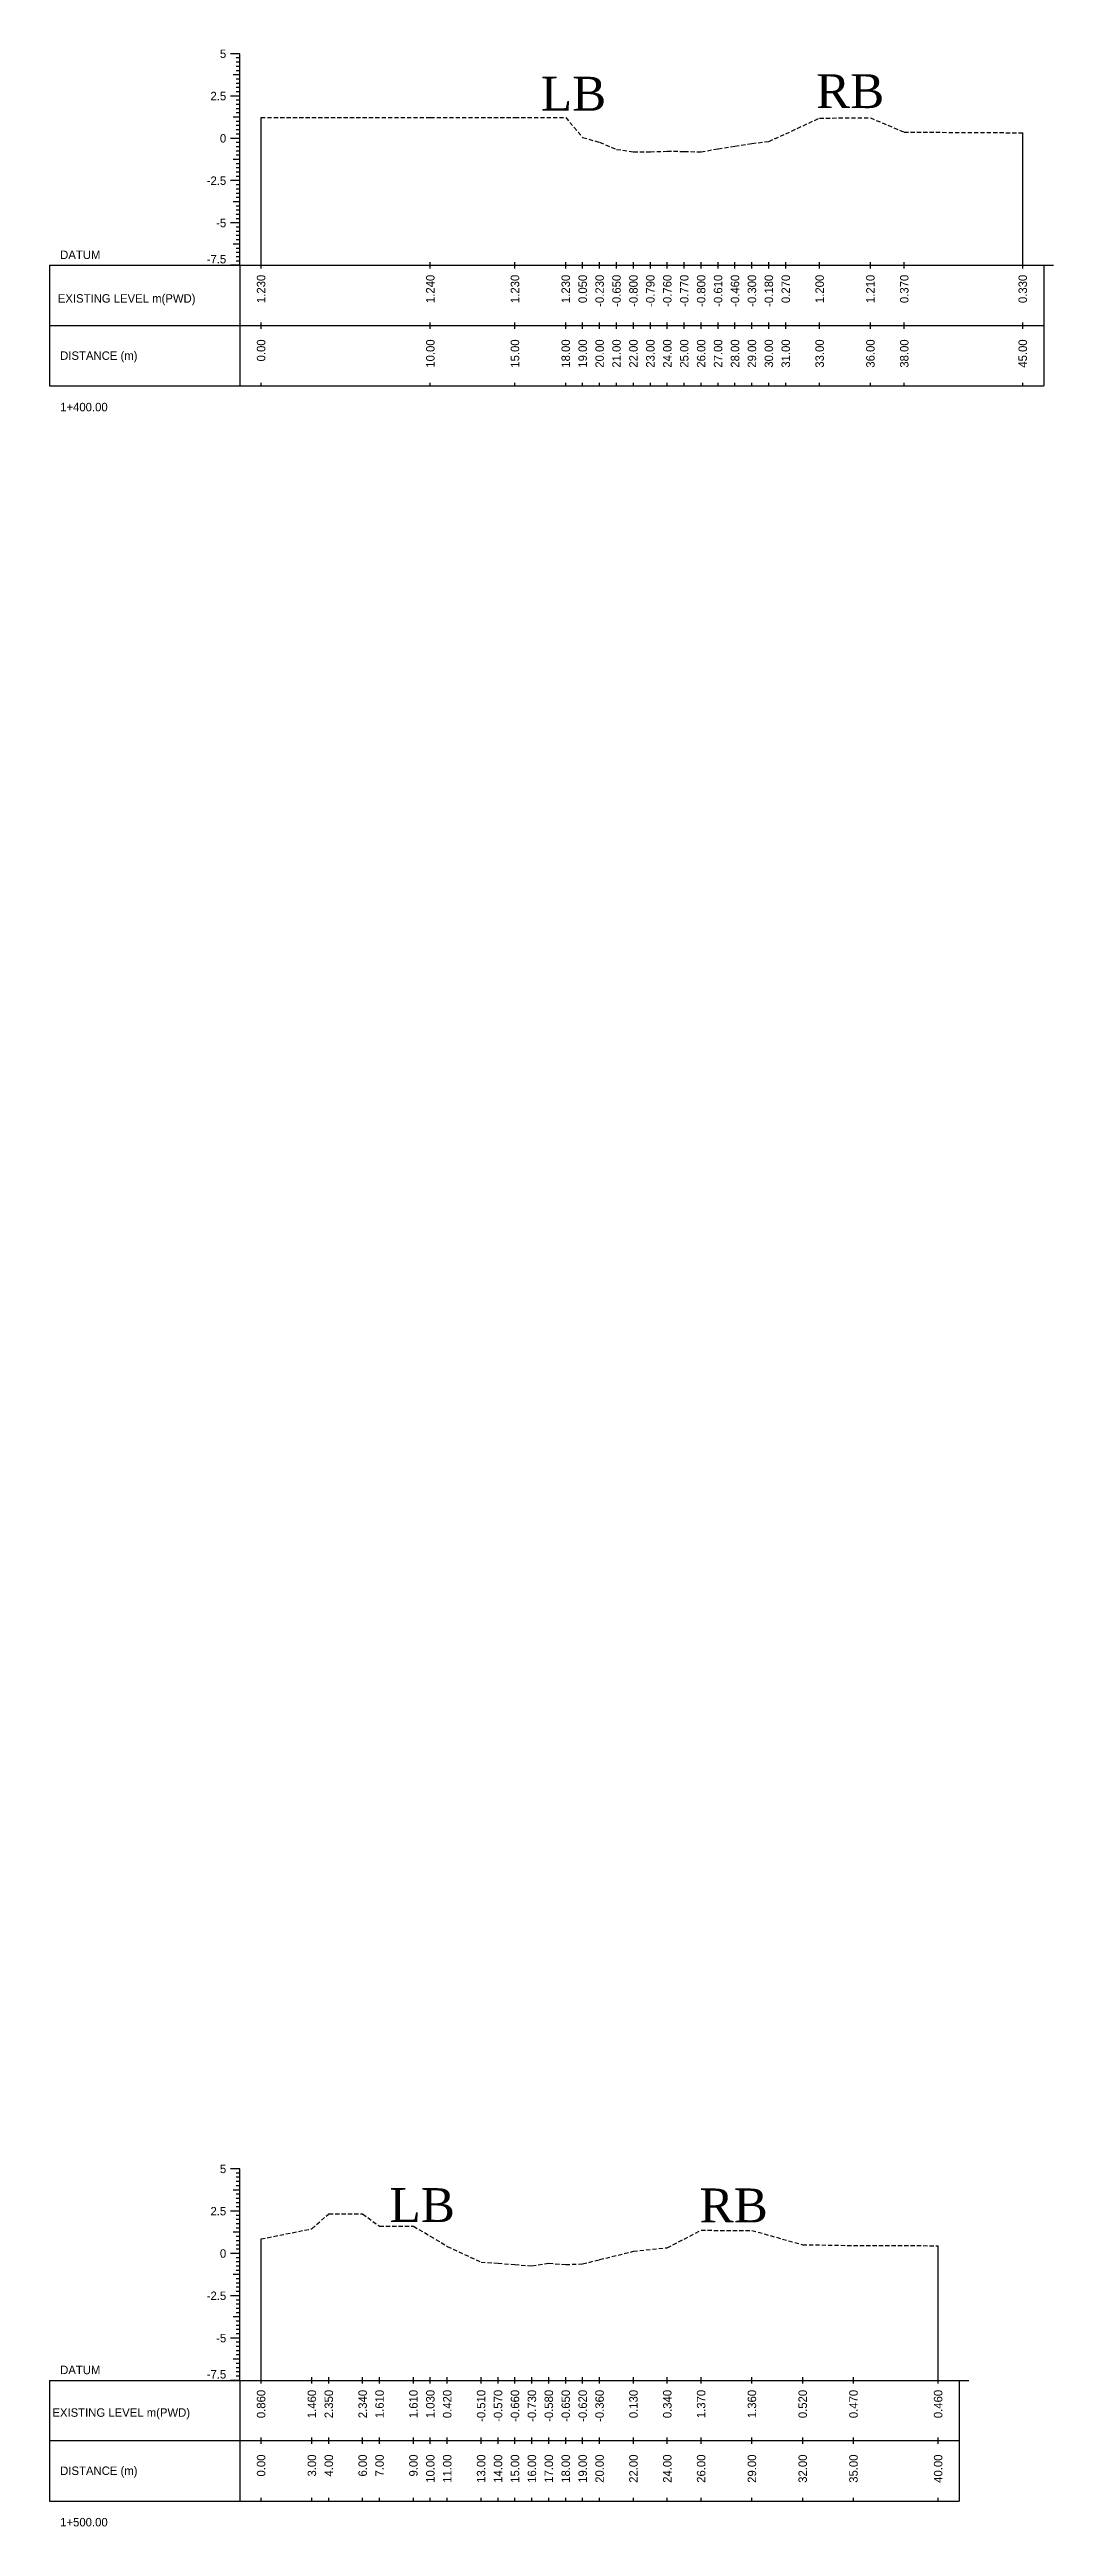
# Model space of a CAD drawing. Header units: inches. Extents: x 2917 to 4535, y -1482 to -1060.
# Drawn here: x 3522.8 to 3582.1, y -1482.3 to -1336 of the extents above; entities that cross this region are included whole.
import ezdxf
from ezdxf.enums import TextEntityAlignment as Align

# ---------------------------------------------------------------- set-up
doc = ezdxf.new("R2010")
doc.units = ezdxf.units.IN
doc.header["$MEASUREMENT"] = 0
doc.linetypes.add('HIDDEN', pattern=[0.375, 0.25, -0.125])
doc.layers.add('CS_Drawing', color=7, linetype='Continuous')
doc.layers.add('GL', color=3, linetype='HIDDEN')
doc.styles.add('romans', font='romans.shx')

msp = doc.modelspace()

# ---------------------------------------------------------------- texts
at = {"char_height": 2, "width": 27.1477, "attachment_point": 1, "style": 'romans'}
for s, insert in [('{\\fTimes New Roman|b0|i0|c0|p18;LB}', (3551.81, -1337.56)), ('{\\fTimes New Roman|b0|i0|c0|p18;RB}', (3568.07, -1337.41)), ('{\\fTimes New Roman|b0|i0|c0|p18;LB}', (3542.87, -1462.34)), ('{\\fTimes New Roman|b0|i0|c0|p18;RB}', (3561.19, -1462.36))]:
    msp.add_mtext(s, dxfattribs=dict(at, insert=insert))
at = {"layer": 'CS_Drawing'}
for s, p in [('5', (3533.22, -1336.2)), ('2.5', (3533.22, -1338.7)), ('0', (3533.22, -1341.2)), ('-2.5', (3533.22, -1343.7)), ('-5', (3533.22, -1346.2)), ('5', (3533.22, -1461.2)), ('2.5', (3533.22, -1463.7)), ('0', (3533.22, -1466.2)), ('-2.5', (3533.22, -1468.7)), ('-5', (3533.22, -1471.2))]:
    msp.add_text(s, height=0.5, dxfattribs=at).set_placement(p, align=Align.MIDDLE_RIGHT)
for s, p in [('DATUM', (3523.41, -1348.08)), ('EXISTING LEVEL m(PWD)', (3523.27, -1350.66)), ('DISTANCE (m)', (3523.41, -1354.04)), ('1+400.00', (3523.41, -1357.08)), ('DATUM', (3523.41, -1473.08)), ('EXISTING LEVEL m(PWD)', (3522.95, -1475.6)), ('DISTANCE (m)', (3523.41, -1479.04)), ('1+500.00', (3523.41, -1482.08))]:
    msp.add_text(s, height=0.5, dxfattribs=at).set_placement(p, align=Align.MIDDLE_LEFT)
for p in [(3533.22, -1348.59), (3533.22, -1473.59)]:
    msp.add_text('-7.5', height=0.5, dxfattribs=at).set_placement(p, align=Align.RIGHT)
for s, p in [('1.230', (3535.28, -1349.26)), ('1.240', (3545.28, -1349.26)), ('1.230', (3550.28, -1349.26)), ('1.230', (3553.28, -1349.26)), ('0.050', (3554.28, -1349.26)), ('-0.230', (3555.28, -1349.26)), ('-0.650', (3556.28, -1349.26)), ('-0.800', (3557.28, -1349.26)), ('-0.790', (3558.28, -1349.26)), ('-0.760', (3559.28, -1349.26)), ('-0.770', (3560.28, -1349.26)), ('-0.800', (3561.28, -1349.26)), ('-0.610', (3562.28, -1349.26)), ('-0.460', (3563.28, -1349.26)), ('-0.300', (3564.28, -1349.26)), ('-0.180', (3565.28, -1349.26)), ('0.270', (3566.28, -1349.26)), ('1.200', (3568.28, -1349.26)), ('1.210', (3571.28, -1349.26)), ('0.370', (3573.28, -1349.26)), ('0.330', (3580.28, -1349.26)), ('0.00', (3535.28, -1353.08)), ('10.00', (3545.28, -1353.08)), ('15.00', (3550.28, -1353.08)), ('18.00', (3553.28, -1353.08)), ('19.00', (3554.28, -1353.08)), ('20.00', (3555.28, -1353.08)), ('21.00', (3556.28, -1353.08)), ('22.00', (3557.28, -1353.08)), ('23.00', (3558.28, -1353.08)), ('24.00', (3559.28, -1353.08)), ('25.00', (3560.28, -1353.08)), ('26.00', (3561.28, -1353.08)), ('27.00', (3562.28, -1353.08)), ('28.00', (3563.28, -1353.08)), ('29.00', (3564.28, -1353.08)), ('30.00', (3565.28, -1353.08)), ('31.00', (3566.28, -1353.08)), ('33.00', (3568.28, -1353.08)), ('36.00', (3571.28, -1353.08)), ('38.00', (3573.28, -1353.08)), ('45.00', (3580.28, -1353.08)), ('0.860', (3535.28, -1474.26)), ('1.460', (3538.28, -1474.26)), ('2.350', (3539.28, -1474.26)), ('2.340', (3541.28, -1474.26)), ('1.610', (3542.28, -1474.26)), ('1.610', (3544.28, -1474.26)), ('1.030', (3545.28, -1474.26)), ('0.420', (3546.28, -1474.26)), ('-0.510', (3548.28, -1474.26)), ('-0.570', (3549.28, -1474.26)), ('-0.660', (3550.28, -1474.26)), ('-0.730', (3551.28, -1474.26)), ('-0.580', (3552.28, -1474.26)), ('-0.650', (3553.28, -1474.26)), ('-0.620', (3554.28, -1474.26)), ('-0.360', (3555.28, -1474.26)), ('0.130', (3557.28, -1474.26)), ('0.340', (3559.28, -1474.26)), ('1.370', (3561.28, -1474.26)), ('1.360', (3564.28, -1474.26)), ('0.520', (3567.28, -1474.26)), ('0.470', (3570.28, -1474.26)), ('0.460', (3575.28, -1474.26)), ('0.00', (3535.28, -1478.08)), ('3.00', (3538.28, -1478.08)), ('4.00', (3539.28, -1478.08)), ('6.00', (3541.28, -1478.08)), ('7.00', (3542.28, -1478.08)), ('9.00', (3544.28, -1478.08)), ('10.00', (3545.28, -1478.08)), ('11.00', (3546.28, -1478.08)), ('13.00', (3548.28, -1478.08)), ('14.00', (3549.28, -1478.08)), ('15.00', (3550.28, -1478.08)), ('16.00', (3551.28, -1478.08)), ('17.00', (3552.28, -1478.08)), ('18.00', (3553.28, -1478.08)), ('19.00', (3554.28, -1478.08)), ('20.00', (3555.28, -1478.08)), ('22.00', (3557.28, -1478.08)), ('24.00', (3559.28, -1478.08)), ('26.00', (3561.28, -1478.08)), ('29.00', (3564.28, -1478.08)), ('32.00', (3567.28, -1478.08)), ('35.00', (3570.28, -1478.08)), ('40.00', (3575.28, -1478.08))]:
    msp.add_text(s, height=0.5, rotation=90, dxfattribs=at).set_placement(p, align=Align.MIDDLE_RIGHT)

# ---------------------------------------------------------------- linework, layer by layer
at = {"layer": 'CS_Drawing'}
for p, q in [((3534.03, -1336.2), (3533.47, -1336.2)), ((3534.03, -1336.2), (3533.64, -1336.2)), ((3534.03, -1336.2), (3533.81, -1336.2)), ((3534.03, -1336.45), (3533.81, -1336.45)), ((3534.03, -1348.7), (3534.03, -1336.2)), ((3534.03, -1337.45), (3533.64, -1337.45)), ((3534.03, -1336.7), (3533.81, -1336.7)), ((3534.03, -1336.95), (3533.81, -1336.95)), ((3534.03, -1337.2), (3533.81, -1337.2)), ((3534.03, -1337.45), (3533.81, -1337.45)), ((3534.03, -1337.7), (3533.81, -1337.7)), ((3534.03, -1338.7), (3533.47, -1338.7)), ((3534.03, -1338.7), (3533.64, -1338.7)), ((3534.03, -1337.95), (3533.81, -1337.95)), ((3534.03, -1338.2), (3533.81, -1338.2)), ((3534.03, -1338.45), (3533.81, -1338.45)), ((3534.03, -1338.7), (3533.81, -1338.7)), ((3534.03, -1338.95), (3533.81, -1338.95)), ((3534.03, -1339.2), (3533.81, -1339.2)), ((3534.03, -1339.95), (3533.64, -1339.95)), ((3534.03, -1339.45), (3533.81, -1339.45)), ((3534.03, -1339.7), (3533.81, -1339.7)), ((3534.03, -1339.95), (3533.81, -1339.95)), ((3534.03, -1340.2), (3533.81, -1340.2)), ((3534.03, -1340.45), (3533.81, -1340.45)), ((3534.03, -1340.7), (3533.81, -1340.7)), ((3535.28, -1348.7), (3535.28, -1339.97)), ((3534.03, -1341.2), (3533.47, -1341.2)), ((3534.03, -1341.2), (3533.64, -1341.2)), ((3534.03, -1340.95), (3533.81, -1340.95)), ((3534.03, -1341.2), (3533.81, -1341.2)), ((3534.03, -1341.45), (3533.81, -1341.45)), ((3534.03, -1341.7), (3533.81, -1341.7)), ((3534.03, -1341.95), (3533.81, -1341.95)), ((3534.03, -1342.2), (3533.81, -1342.2)), ((3580.28, -1348.7), (3580.28, -1340.87)), ((3534.03, -1343.7), (3533.47, -1343.7)), ((3534.03, -1342.45), (3533.64, -1342.45)), ((3534.03, -1343.7), (3533.64, -1343.7)), ((3534.03, -1342.45), (3533.81, -1342.45)), ((3534.03, -1342.7), (3533.81, -1342.7)), ((3534.03, -1342.95), (3533.81, -1342.95)), ((3534.03, -1343.2), (3533.81, -1343.2)), ((3534.03, -1343.45), (3533.81, -1343.45)), ((3534.03, -1343.7), (3533.81, -1343.7)), ((3534.03, -1344.95), (3533.64, -1344.95)), ((3534.03, -1343.95), (3533.81, -1343.95)), ((3534.03, -1344.2), (3533.81, -1344.2)), ((3534.03, -1344.45), (3533.81, -1344.45)), ((3534.03, -1344.7), (3533.81, -1344.7)), ((3534.03, -1344.95), (3533.81, -1344.95)), ((3534.03, -1345.2), (3533.81, -1345.2)), ((3534.03, -1346.2), (3533.47, -1346.2)), ((3534.03, -1346.2), (3533.64, -1346.2)), ((3534.03, -1345.45), (3533.81, -1345.45)), ((3534.03, -1345.7), (3533.81, -1345.7)), ((3534.03, -1345.95), (3533.81, -1345.95)), ((3534.03, -1346.2), (3533.81, -1346.2)), ((3534.03, -1346.45), (3533.81, -1346.45)), ((3534.03, -1346.7), (3533.81, -1346.7)), ((3534.03, -1347.45), (3533.64, -1347.45)), ((3534.03, -1346.95), (3533.81, -1346.95)), ((3534.03, -1347.2), (3533.81, -1347.2)), ((3534.03, -1347.45), (3533.81, -1347.45)), ((3534.03, -1347.7), (3533.81, -1347.7)), ((3534.03, -1347.95), (3533.81, -1347.95)), ((3522.78, -1348.7), (3534.03, -1348.7)), ((3522.78, -1348.7), (3522.78, -1355.83)), ((3534.03, -1348.7), (3533.47, -1348.7)), ((3534.03, -1348.7), (3533.64, -1348.7)), ((3534.03, -1348.2), (3533.81, -1348.2)), ((3534.03, -1348.45), (3533.81, -1348.45)), ((3534.03, -1348.7), (3533.81, -1348.7)), ((3534.03, -1348.7), (3581.53, -1348.7)), ((3534.03, -1348.7), (3534.03, -1355.83)), ((3535.28, -1348.89), (3535.28, -1348.51)), ((3545.28, -1348.89), (3545.28, -1348.51)), ((3550.28, -1348.89), (3550.28, -1348.51)), ((3553.28, -1348.89), (3553.28, -1348.51)), ((3554.28, -1348.89), (3554.28, -1348.51)), ((3555.28, -1348.89), (3555.28, -1348.51)), ((3556.28, -1348.89), (3556.28, -1348.51)), ((3557.28, -1348.89), (3557.28, -1348.51)), ((3558.28, -1348.89), (3558.28, -1348.51)), ((3559.28, -1348.89), (3559.28, -1348.51)), ((3560.28, -1348.89), (3560.28, -1348.51)), ((3561.28, -1348.89), (3561.28, -1348.51)), ((3562.28, -1348.89), (3562.28, -1348.51)), ((3563.28, -1348.89), (3563.28, -1348.51)), ((3564.28, -1348.89), (3564.28, -1348.51)), ((3565.28, -1348.89), (3565.28, -1348.51)), ((3566.28, -1348.89), (3566.28, -1348.51)), ((3568.28, -1348.89), (3568.28, -1348.51)), ((3571.28, -1348.89), (3571.28, -1348.51)), ((3573.28, -1348.89), (3573.28, -1348.51)), ((3580.28, -1348.89), (3580.28, -1348.51)), ((3581.53, -1348.7), (3582.1, -1348.7)), ((3581.53, -1348.7), (3581.93, -1348.7)), ((3581.53, -1348.7), (3581.76, -1348.7)), ((3581.53, -1348.7), (3581.53, -1355.83)), ((3522.78, -1352.26), (3534.03, -1352.26)), ((3534.03, -1352.26), (3581.53, -1352.26)), ((3534.03, -1352.26), (3581.53, -1352.26)), ((3535.28, -1352.45), (3535.28, -1352.08)), ((3545.28, -1352.45), (3545.28, -1352.08)), ((3550.28, -1352.45), (3550.28, -1352.08)), ((3553.28, -1352.45), (3553.28, -1352.08)), ((3554.28, -1352.45), (3554.28, -1352.08)), ((3555.28, -1352.45), (3555.28, -1352.08)), ((3556.28, -1352.45), (3556.28, -1352.08)), ((3557.28, -1352.45), (3557.28, -1352.08)), ((3558.28, -1352.45), (3558.28, -1352.08)), ((3559.28, -1352.45), (3559.28, -1352.08)), ((3560.28, -1352.45), (3560.28, -1352.08)), ((3561.28, -1352.45), (3561.28, -1352.08)), ((3562.28, -1352.45), (3562.28, -1352.08)), ((3563.28, -1352.45), (3563.28, -1352.08)), ((3564.28, -1352.45), (3564.28, -1352.08)), ((3565.28, -1352.45), (3565.28, -1352.08)), ((3566.28, -1352.45), (3566.28, -1352.08)), ((3568.28, -1352.45), (3568.28, -1352.08)), ((3571.28, -1352.45), (3571.28, -1352.08)), ((3573.28, -1352.45), (3573.28, -1352.08)), ((3580.28, -1352.45), (3580.28, -1352.08)), ((3522.78, -1355.83), (3534.03, -1355.83)), ((3534.03, -1355.83), (3581.53, -1355.83)), ((3535.28, -1355.83), (3535.28, -1355.64)), ((3545.28, -1355.83), (3545.28, -1355.64)), ((3550.28, -1355.83), (3550.28, -1355.64)), ((3553.28, -1355.83), (3553.28, -1355.64)), ((3554.28, -1355.83), (3554.28, -1355.64)), ((3555.28, -1355.83), (3555.28, -1355.64)), ((3556.28, -1355.83), (3556.28, -1355.64)), ((3557.28, -1355.83), (3557.28, -1355.64)), ((3558.28, -1355.83), (3558.28, -1355.64)), ((3559.28, -1355.83), (3559.28, -1355.64)), ((3560.28, -1355.83), (3560.28, -1355.64)), ((3561.28, -1355.83), (3561.28, -1355.64)), ((3562.28, -1355.83), (3562.28, -1355.64)), ((3563.28, -1355.83), (3563.28, -1355.64)), ((3564.28, -1355.83), (3564.28, -1355.64)), ((3565.28, -1355.83), (3565.28, -1355.64)), ((3566.28, -1355.83), (3566.28, -1355.64)), ((3568.28, -1355.83), (3568.28, -1355.64)), ((3571.28, -1355.83), (3571.28, -1355.64)), ((3573.28, -1355.83), (3573.28, -1355.64)), ((3580.28, -1355.83), (3580.28, -1355.64)), ((3534.03, -1461.2), (3533.47, -1461.2)), ((3534.03, -1461.2), (3533.64, -1461.2)), ((3534.03, -1461.2), (3533.81, -1461.2)), ((3534.03, -1461.45), (3533.81, -1461.45)), ((3534.03, -1461.7), (3533.81, -1461.7)), ((3534.03, -1461.95), (3533.81, -1461.95)), ((3534.03, -1462.2), (3533.81, -1462.2)), ((3534.03, -1473.7), (3534.03, -1461.2)), ((3534.03, -1463.7), (3533.47, -1463.7)), ((3534.03, -1462.45), (3533.64, -1462.45)), ((3534.03, -1463.7), (3533.64, -1463.7)), ((3534.03, -1462.45), (3533.81, -1462.45)), ((3534.03, -1462.7), (3533.81, -1462.7)), ((3534.03, -1462.95), (3533.81, -1462.95)), ((3534.03, -1463.2), (3533.81, -1463.2)), ((3534.03, -1463.45), (3533.81, -1463.45)), ((3534.03, -1463.7), (3533.81, -1463.7)), ((3534.03, -1464.95), (3533.64, -1464.95)), ((3534.03, -1463.95), (3533.81, -1463.95)), ((3534.03, -1464.2), (3533.81, -1464.2)), ((3534.03, -1464.45), (3533.81, -1464.45)), ((3534.03, -1464.7), (3533.81, -1464.7)), ((3534.03, -1464.95), (3533.81, -1464.95)), ((3534.03, -1465.2), (3533.81, -1465.2)), ((3534.03, -1466.2), (3533.47, -1466.2)), ((3534.03, -1466.2), (3533.64, -1466.2)), ((3534.03, -1465.45), (3533.81, -1465.45)), ((3534.03, -1465.7), (3533.81, -1465.7)), ((3534.03, -1465.95), (3533.81, -1465.95)), ((3534.03, -1466.2), (3533.81, -1466.2)), ((3534.03, -1466.45), (3533.81, -1466.45)), ((3534.03, -1466.7), (3533.81, -1466.7)), ((3535.28, -1473.7), (3535.28, -1465.34)), ((3575.28, -1473.7), (3575.28, -1465.74)), ((3534.03, -1467.45), (3533.64, -1467.45)), ((3534.03, -1466.95), (3533.81, -1466.95)), ((3534.03, -1467.2), (3533.81, -1467.2)), ((3534.03, -1467.45), (3533.81, -1467.45)), ((3534.03, -1467.7), (3533.81, -1467.7)), ((3534.03, -1467.95), (3533.81, -1467.95)), ((3534.03, -1468.2), (3533.81, -1468.2)), ((3534.03, -1468.7), (3533.47, -1468.7)), ((3534.03, -1468.7), (3533.64, -1468.7)), ((3534.03, -1468.45), (3533.81, -1468.45)), ((3534.03, -1468.7), (3533.81, -1468.7)), ((3534.03, -1468.95), (3533.81, -1468.95)), ((3534.03, -1469.2), (3533.81, -1469.2)), ((3534.03, -1469.45), (3533.81, -1469.45)), ((3534.03, -1469.95), (3533.64, -1469.95)), ((3534.03, -1469.7), (3533.81, -1469.7)), ((3534.03, -1469.95), (3533.81, -1469.95)), ((3534.03, -1470.2), (3533.81, -1470.2)), ((3534.03, -1470.45), (3533.81, -1470.45)), ((3534.03, -1470.7), (3533.81, -1470.7)), ((3534.03, -1470.95), (3533.81, -1470.95)), ((3534.03, -1471.2), (3533.47, -1471.2)), ((3534.03, -1471.2), (3533.64, -1471.2)), ((3534.03, -1472.45), (3533.64, -1472.45)), ((3534.03, -1471.2), (3533.81, -1471.2)), ((3534.03, -1471.45), (3533.81, -1471.45)), ((3534.03, -1471.7), (3533.81, -1471.7)), ((3534.03, -1471.95), (3533.81, -1471.95)), ((3534.03, -1472.2), (3533.81, -1472.2)), ((3534.03, -1472.45), (3533.81, -1472.45)), ((3522.78, -1473.7), (3534.03, -1473.7)), ((3522.78, -1473.7), (3522.78, -1480.83)), ((3534.03, -1473.7), (3533.47, -1473.7)), ((3534.03, -1473.7), (3533.64, -1473.7)), ((3534.03, -1472.7), (3533.81, -1472.7)), ((3534.03, -1472.95), (3533.81, -1472.95)), ((3534.03, -1473.2), (3533.81, -1473.2)), ((3534.03, -1473.45), (3533.81, -1473.45)), ((3534.03, -1473.7), (3533.81, -1473.7)), ((3534.03, -1473.7), (3576.53, -1473.7)), ((3534.03, -1473.7), (3534.03, -1480.83)), ((3535.28, -1473.89), (3535.28, -1473.51)), ((3538.28, -1473.89), (3538.28, -1473.51)), ((3539.28, -1473.89), (3539.28, -1473.51)), ((3541.28, -1473.89), (3541.28, -1473.51)), ((3542.28, -1473.89), (3542.28, -1473.51)), ((3544.28, -1473.89), (3544.28, -1473.51)), ((3545.28, -1473.89), (3545.28, -1473.51)), ((3546.28, -1473.89), (3546.28, -1473.51)), ((3548.28, -1473.89), (3548.28, -1473.51)), ((3549.28, -1473.89), (3549.28, -1473.51)), ((3550.28, -1473.89), (3550.28, -1473.51)), ((3551.28, -1473.89), (3551.28, -1473.51)), ((3552.28, -1473.89), (3552.28, -1473.51)), ((3553.28, -1473.89), (3553.28, -1473.51)), ((3554.28, -1473.89), (3554.28, -1473.51)), ((3555.28, -1473.89), (3555.28, -1473.51)), ((3557.28, -1473.89), (3557.28, -1473.51)), ((3559.28, -1473.89), (3559.28, -1473.51)), ((3561.28, -1473.89), (3561.28, -1473.51)), ((3564.28, -1473.89), (3564.28, -1473.51)), ((3567.28, -1473.89), (3567.28, -1473.51)), ((3570.28, -1473.89), (3570.28, -1473.51)), ((3575.28, -1473.89), (3575.28, -1473.51)), ((3576.53, -1473.7), (3577.1, -1473.7)), ((3576.53, -1473.7), (3576.93, -1473.7)), ((3576.53, -1473.7), (3576.76, -1473.7)), ((3576.53, -1473.7), (3576.53, -1480.83)), ((3522.78, -1477.26), (3534.03, -1477.26)), ((3534.03, -1477.26), (3576.53, -1477.26)), ((3534.03, -1477.26), (3576.53, -1477.26)), ((3535.28, -1477.45), (3535.28, -1477.08)), ((3538.28, -1477.45), (3538.28, -1477.08)), ((3539.28, -1477.45), (3539.28, -1477.08)), ((3541.28, -1477.45), (3541.28, -1477.08)), ((3542.28, -1477.45), (3542.28, -1477.08)), ((3544.28, -1477.45), (3544.28, -1477.08)), ((3545.28, -1477.45), (3545.28, -1477.08)), ((3546.28, -1477.45), (3546.28, -1477.08)), ((3548.28, -1477.45), (3548.28, -1477.08)), ((3549.28, -1477.45), (3549.28, -1477.08)), ((3550.28, -1477.45), (3550.28, -1477.08)), ((3551.28, -1477.45), (3551.28, -1477.08)), ((3552.28, -1477.45), (3552.28, -1477.08)), ((3553.28, -1477.45), (3553.28, -1477.08)), ((3554.28, -1477.45), (3554.28, -1477.08)), ((3555.28, -1477.45), (3555.28, -1477.08)), ((3557.28, -1477.45), (3557.28, -1477.08)), ((3559.28, -1477.45), (3559.28, -1477.08)), ((3561.28, -1477.45), (3561.28, -1477.08)), ((3564.28, -1477.45), (3564.28, -1477.08)), ((3567.28, -1477.45), (3567.28, -1477.08)), ((3570.28, -1477.45), (3570.28, -1477.08)), ((3575.28, -1477.45), (3575.28, -1477.08)), ((3522.78, -1480.83), (3534.03, -1480.83)), ((3534.03, -1480.83), (3576.53, -1480.83)), ((3535.28, -1480.83), (3535.28, -1480.64)), ((3538.28, -1480.83), (3538.28, -1480.64)), ((3539.28, -1480.83), (3539.28, -1480.64)), ((3541.28, -1480.83), (3541.28, -1480.64)), ((3542.28, -1480.83), (3542.28, -1480.64)), ((3544.28, -1480.83), (3544.28, -1480.64)), ((3545.28, -1480.83), (3545.28, -1480.64)), ((3546.28, -1480.83), (3546.28, -1480.64)), ((3548.28, -1480.83), (3548.28, -1480.64)), ((3549.28, -1480.83), (3549.28, -1480.64)), ((3550.28, -1480.83), (3550.28, -1480.64)), ((3551.28, -1480.83), (3551.28, -1480.64)), ((3552.28, -1480.83), (3552.28, -1480.64)), ((3553.28, -1480.83), (3553.28, -1480.64)), ((3554.28, -1480.83), (3554.28, -1480.64)), ((3555.28, -1480.83), (3555.28, -1480.64)), ((3557.28, -1480.83), (3557.28, -1480.64)), ((3559.28, -1480.83), (3559.28, -1480.64)), ((3561.28, -1480.83), (3561.28, -1480.64)), ((3564.28, -1480.83), (3564.28, -1480.64)), ((3567.28, -1480.83), (3567.28, -1480.64)), ((3570.28, -1480.83), (3570.28, -1480.64)), ((3575.28, -1480.83), (3575.28, -1480.64))]:
    msp.add_line(p, q, dxfattribs=at)
at = {"layer": 'GL'}
for points in [[(3535.28, -1339.97), (3545.28, -1339.96), (3550.28, -1339.97), (3553.28, -1339.97), (3554.28, -1341.15), (3555.28, -1341.43), (3556.28, -1341.85), (3557.28, -1342), (3558.28, -1341.99), (3559.28, -1341.96), (3560.28, -1341.97), (3561.28, -1342), (3562.28, -1341.81), (3563.28, -1341.66), (3564.28, -1341.5), (3565.28, -1341.38), (3566.28, -1340.93), (3568.28, -1340), (3571.28, -1339.99), (3573.28, -1340.83), (3580.28, -1340.87)], [(3535.28, -1465.34), (3538.28, -1464.74), (3539.28, -1463.85), (3541.28, -1463.86), (3542.28, -1464.59), (3544.28, -1464.59), (3545.28, -1465.17), (3546.28, -1465.78), (3548.28, -1466.71), (3549.28, -1466.77), (3550.28, -1466.86), (3551.28, -1466.93), (3552.28, -1466.78), (3553.28, -1466.85), (3554.28, -1466.82), (3555.28, -1466.56), (3557.28, -1466.07), (3559.28, -1465.86), (3561.28, -1464.83), (3564.28, -1464.84), (3567.28, -1465.68), (3570.28, -1465.73), (3575.28, -1465.74)]]:
    msp.add_lwpolyline(points, dxfattribs=at)

msp.set_redraw_order([(e.dxf.handle, doc.entitydb.next_handle()) for e in msp.query("TEXT MTEXT ATTDEF DIMENSION ARC_DIMENSION")])  # texts and dimensions are drawn at this point

doc.saveas('drawing.dxf')
